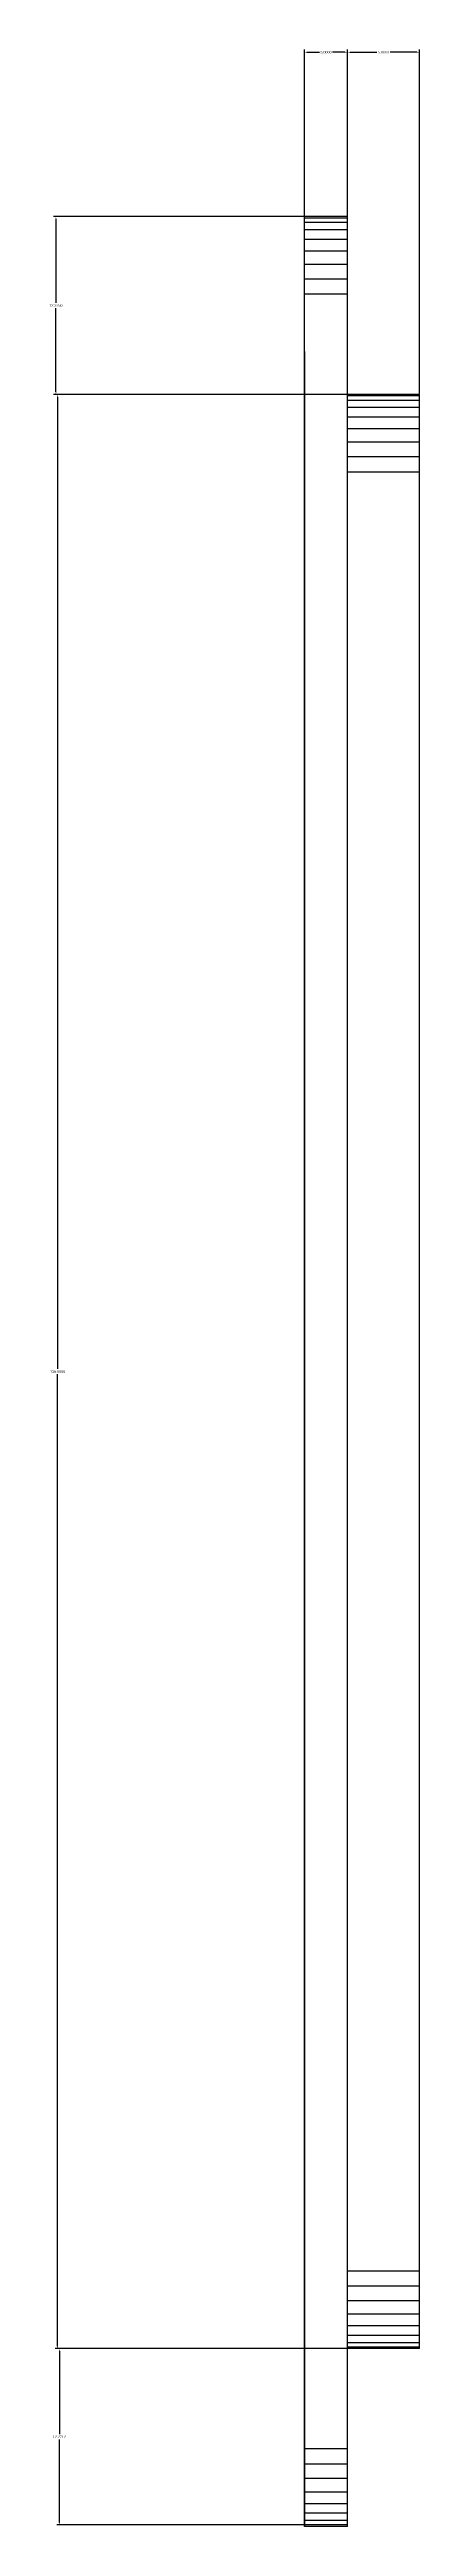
# Model space of a CAD drawing. Extents: x -26 to 0, y -12 to 160.
import ezdxf

# ---------------------------------------------------------------- set-up
doc = ezdxf.new("R2010")
doc.units = 0
doc.header["$MEASUREMENT"] = 0
doc.layers.get('0').update_dxf_attribs({"linetype": 'CONTINUOUS'})
doc.layers.get('Defpoints').update_dxf_attribs({"linetype": 'CONTINUOUS'})
doc.styles.get("Standard").update_dxf_attribs({"font": 'arial.ttf'})
doc.dimstyles.get("Standard").update_dxf_attribs({"dimtxt": 0.18, "dimasz": 0.18, "dimexe": 0.18, "dimexo": 0.0625, "dimgap": 0.09, "dimtad": 0, "dimtih": 1, "dimtoh": 1, "dimdec": 4, "dimzin": 0, "dimdsep": 46, "dimtxsty": 'STANDARD', "dimcen": 0.09, "dimadec": 0, "dimazin": 0, "dimtfac": 1, "dimtdec": 4, "dimtofl": 0, "dimtmove": 0, "dimatfit": 3, "dimfxl": 1, "dimtolj": 1, "dimtzin": 0, "dimarcsym": 0})

# ---------------------------------------------------------------- blocks, each defined once
blk = doc.blocks.new('DIFFERENCE001')
at = {"color": 0}
for p, q in [((-5, 148.38), (-8, 148.38)), ((-8, 148.27), (-8, 148.38)), ((-5, 148.27), (-8, 148.27)), ((-8, 147.96), (-8, 148.27)), ((-5, 148.27), (-5, 148.38)), ((-5, 147.96), (-5, 148.27)), ((-5, 147.96), (-8, 147.96)), ((-8, 147.46), (-8, 147.96)), ((-8, 146.79), (-8, 147.46)), ((-5, 147.46), (-8, 147.46)), ((-8, 145.98), (-8, 146.79)), ((-5, 146.79), (-8, 146.79)), ((-5, 147.46), (-5, 147.96)), ((-5, 146.79), (-5, 147.46)), ((-5, 145.98), (-5, 146.79)), ((-8, 145.04), (-8, 145.98)), ((-5, 145.98), (-8, 145.98)), ((-8, 144.03), (-8, 145.04)), ((-5, 145.04), (-8, 145.04)), ((-5, 145.04), (-5, 145.98)), ((-5, 144.03), (-5, 145.04)), ((-8, 142.97), (-8, 144.03)), ((-5, 144.03), (-8, 144.03)), ((-5, 142.97), (-5, 144.03)), ((-5, 142.97), (-8, 142.97)), ((-8, -6.97), (-8, 142.97)), ((-5, -6.97), (-5, 142.97)), ((-8, 139), (-8, 139)), ((-8, 139), (-8, 136)), ((-8, 136), (-8, 130.6)), ((-2, 136), (-5, 136)), ((0, 136), (-5, 136)), ((0, 135.9), (-5, 135.9)), ((0, 135.59), (-5, 135.59)), ((0, 135.09), (-5, 135.09)), ((0, 136), (-1, 136)), ((0, 135.9), (0, 136)), ((0, 135.59), (0, 135.9)), ((0, 135.09), (0, 135.59)), ((0, 134.42), (0, 135.09)), ((0, 134.42), (-5, 134.42)), ((0, 133.6), (-5, 133.6)), ((0, 133.6), (0, 134.42)), ((0, 132.67), (0, 133.6)), ((0, 132.67), (-5, 132.67)), ((0, 131.65), (-5, 131.65)), ((0, 131.65), (0, 132.67)), ((0, 130.6), (0, 131.65)), ((-8, 130.6), (-8, 5.4)), ((0, 130.6), (-5, 130.6)), ((0, 5.4), (0, 130.6)), ((-8, 128.96), (-8, 129)), ((-8, 128.99), (-8, 129)), ((-8, 129), (-8, 129)), ((-8, 129), (-8, 129)), ((-8, 128.96), (-8, 128.99)), ((-8, 128.83), (-8, 128.96)), ((-8, 128.96), (-8, 128.96)), ((-8, 128.83), (-8, 128.96)), ((-8, 128.96), (-8, 128.96)), ((-8, 128.62), (-8, 128.83)), ((-8, 128.83), (-8, 128.83)), ((-8, 128.62), (-8, 128.83)), ((-8, 128.83), (-8, 128.83)), ((-8, 128.34), (-8, 128.62)), ((-8, 128.62), (-8, 128.62)), ((-8, 128.34), (-8, 128.62)), ((-8, 128.62), (-8, 128.62)), ((-8, 128), (-8, 128.34)), ((-8, 128.34), (-8, 128.34)), ((-8, 128), (-8, 128.34)), ((-8, 128.34), (-8, 128.34)), ((-8, 127.62), (-8, 128)), ((-8, 128), (-8, 128)), ((-8, 127.62), (-8, 128)), ((-8, 128), (-8, 128)), ((-8, 127.21), (-8, 127.62)), ((-8, 127.62), (-8, 127.62)), ((-8, 127.21), (-8, 127.62)), ((-8, 127.62), (-8, 127.62)), ((-8, 126.79), (-8, 127.21)), ((-8, 127.21), (-8, 127.21)), ((-8, 126.79), (-8, 127.21)), ((-8, 127.21), (-8, 127.21)), ((-8, 126.38), (-8, 126.79)), ((-8, 126.79), (-8, 126.79)), ((-8, 126.38), (-8, 126.79)), ((-8, 126.79), (-8, 126.79)), ((-8, 126), (-8, 126.38)), ((-8, 126.38), (-8, 126.38)), ((-8, 126.36), (-8, 126.38)), ((-8, 126.38), (-8, 126.38)), ((-8, 126), (-8, 126.36)), ((-8, 125.66), (-8, 126)), ((-8, 125.66), (-8, 126)), ((-8, 126), (-8, 126)), ((-8, 126), (-8, 126)), ((-8, 125.38), (-8, 125.66)), ((-8, 125.38), (-8, 125.66)), ((-8, 125.66), (-8, 125.66)), ((-8, 125.66), (-8, 125.66)), ((-8, 125.17), (-8, 125.38)), ((-8, 125.17), (-8, 125.38)), ((-8, 125.38), (-8, 125.38)), ((-8, 125.38), (-8, 125.38)), ((-8, 125.04), (-8, 125.17)), ((-8, 125.04), (-8, 125.17)), ((-8, 125.17), (-8, 125.17)), ((-8, 125.17), (-8, 125.17)), ((-8, 125), (-8, 125.04)), ((-8, 125), (-8, 125.04)), ((-8, 125.04), (-8, 125.04)), ((-8, 125.04), (-8, 125.04)), ((-8, 125), (-8, 125)), ((-8, 125), (-8, 125)), ((-8, 120.96), (-8, 121)), ((-8, 120.96), (-8, 121)), ((-8, 121), (-8, 121)), ((-8, 121), (-8, 121)), ((-8, 120.83), (-8, 120.96)), ((-8, 120.83), (-8, 120.96)), ((-8, 120.96), (-8, 120.96)), ((-8, 120.96), (-8, 120.96)), ((-8, 120.62), (-8, 120.83)), ((-8, 120.62), (-8, 120.83)), ((-8, 120.83), (-8, 120.83)), ((-8, 120.83), (-8, 120.83)), ((-8, 120.34), (-8, 120.62)), ((-8, 120.34), (-8, 120.62)), ((-8, 120.62), (-8, 120.62)), ((-8, 120.62), (-8, 120.62)), ((-8, 120), (-8, 120.34)), ((-8, 120), (-8, 120.34)), ((-8, 120.34), (-8, 120.34)), ((-8, 120.34), (-8, 120.34)), ((-8, 119.62), (-8, 120)), ((-8, 119.62), (-8, 120)), ((-8, 120), (-8, 120)), ((-8, 120), (-8, 120)), ((-8, 119.21), (-8, 119.62)), ((-8, 119.21), (-8, 119.62)), ((-8, 119.62), (-8, 119.62)), ((-8, 119.62), (-8, 119.62)), ((-8, 118.79), (-8, 119.21)), ((-8, 118.79), (-8, 119.21)), ((-8, 119.21), (-8, 119.21)), ((-8, 119.21), (-8, 119.21)), ((-8, 118.38), (-8, 118.79)), ((-8, 118.38), (-8, 118.79)), ((-8, 118.79), (-8, 118.79)), ((-8, 118.79), (-8, 118.79)), ((-8, 118), (-8, 118.38)), ((-8, 118), (-8, 118.38)), ((-8, 118.38), (-8, 118.38)), ((-8, 118.38), (-8, 118.38)), ((-8, 117.66), (-8, 118)), ((-8, 117.66), (-8, 118)), ((-8, 118), (-8, 118)), ((-8, 118), (-8, 118)), ((-8, 117.38), (-8, 117.66)), ((-8, 117.38), (-8, 117.66)), ((-8, 117.66), (-8, 117.66)), ((-8, 117.66), (-8, 117.66)), ((-8, 117.17), (-8, 117.38)), ((-8, 117.17), (-8, 117.38)), ((-8, 117.38), (-8, 117.38)), ((-8, 117.38), (-8, 117.38)), ((-8, 117.04), (-8, 117.17)), ((-8, 117.04), (-8, 117.17)), ((-8, 117.17), (-8, 117.17)), ((-8, 117.17), (-8, 117.17)), ((-8, 117), (-8, 117.04)), ((-8, 117), (-8, 117.04)), ((-8, 117.04), (-8, 117.04)), ((-8, 117.04), (-8, 117.04)), ((-8, 117), (-8, 117)), ((-8, 117), (-8, 117)), ((-8, 112.96), (-8, 113)), ((-8, 112.96), (-8, 113)), ((-8, 113), (-8, 113)), ((-8, 113), (-8, 113)), ((-8, 112.83), (-8, 112.96)), ((-8, 112.83), (-8, 112.96)), ((-8, 112.96), (-8, 112.96)), ((-8, 112.96), (-8, 112.96)), ((-8, 112.62), (-8, 112.83)), ((-8, 112.62), (-8, 112.83)), ((-8, 112.83), (-8, 112.83)), ((-8, 112.83), (-8, 112.83)), ((-8, 112.34), (-8, 112.62)), ((-8, 112.34), (-8, 112.62)), ((-8, 112.62), (-8, 112.62)), ((-8, 112.62), (-8, 112.62)), ((-8, 112), (-8, 112.34)), ((-8, 112), (-8, 112.34)), ((-8, 112.34), (-8, 112.34)), ((-8, 112.34), (-8, 112.34)), ((-8, 111.62), (-8, 112)), ((-8, 111.62), (-8, 112)), ((-8, 112), (-8, 112)), ((-8, 112), (-8, 112)), ((-8, 111.21), (-8, 111.62)), ((-8, 111.21), (-8, 111.62)), ((-8, 111.62), (-8, 111.62)), ((-8, 111.62), (-8, 111.62)), ((-8, 110.79), (-8, 111.21)), ((-8, 110.79), (-8, 111.21)), ((-8, 111.21), (-8, 111.21)), ((-8, 111.21), (-8, 111.21)), ((-8, 110.38), (-8, 110.79)), ((-8, 110.38), (-8, 110.79)), ((-8, 110.79), (-8, 110.79)), ((-8, 110.79), (-8, 110.79)), ((-8, 110), (-8, 110.38)), ((-8, 110), (-8, 110.38)), ((-8, 110.38), (-8, 110.38)), ((-8, 110.38), (-8, 110.38)), ((-8, 109.66), (-8, 110)), ((-8, 109.66), (-8, 110)), ((-8, 110), (-8, 110)), ((-8, 110), (-8, 110)), ((-8, 109.38), (-8, 109.66)), ((-8, 109.38), (-8, 109.66)), ((-8, 109.66), (-8, 109.66)), ((-8, 109.66), (-8, 109.66)), ((-8, 109.17), (-8, 109.38)), ((-8, 109.17), (-8, 109.38)), ((-8, 109.38), (-8, 109.38)), ((-8, 109.38), (-8, 109.38)), ((-8, 109.04), (-8, 109.17)), ((-8, 109.04), (-8, 109.17)), ((-8, 109.17), (-8, 109.17)), ((-8, 109.17), (-8, 109.17)), ((-8, 109), (-8, 109.04)), ((-8, 109), (-8, 109.04)), ((-8, 109.04), (-8, 109.04)), ((-8, 109.04), (-8, 109.04)), ((-8, 109), (-8, 109)), ((-8, 109), (-8, 109)), ((-8, 104.96), (-8, 105)), ((-8, 104.96), (-8, 105)), ((-8, 105), (-8, 105)), ((-8, 105), (-8, 105)), ((-8, 104.83), (-8, 104.96)), ((-8, 104.83), (-8, 104.96)), ((-8, 104.96), (-8, 104.96)), ((-8, 104.96), (-8, 104.96)), ((-8, 104.62), (-8, 104.83)), ((-8, 104.62), (-8, 104.83)), ((-8, 104.83), (-8, 104.83)), ((-8, 104.83), (-8, 104.83)), ((-8, 104.34), (-8, 104.62)), ((-8, 104.34), (-8, 104.62)), ((-8, 104.62), (-8, 104.62)), ((-8, 104.62), (-8, 104.62)), ((-8, 104), (-8, 104.34)), ((-8, 104), (-8, 104.34)), ((-8, 104.34), (-8, 104.34)), ((-8, 104.34), (-8, 104.34)), ((-8, 103.62), (-8, 104)), ((-8, 103.62), (-8, 104)), ((-8, 104), (-8, 104)), ((-8, 104), (-8, 104)), ((-8, 103.21), (-8, 103.62)), ((-8, 103.21), (-8, 103.62)), ((-8, 103.62), (-8, 103.62)), ((-8, 103.62), (-8, 103.62)), ((-8, 102.79), (-8, 103.21)), ((-8, 102.79), (-8, 103.21)), ((-8, 103.21), (-8, 103.21)), ((-8, 103.21), (-8, 103.21)), ((-8, 102.38), (-8, 102.79)), ((-8, 102.38), (-8, 102.79)), ((-8, 102.79), (-8, 102.79)), ((-8, 102.79), (-8, 102.79)), ((-8, 102), (-8, 102.38)), ((-8, 102), (-8, 102.38)), ((-8, 102.38), (-8, 102.38)), ((-8, 102.38), (-8, 102.38)), ((-8, 101.66), (-8, 102)), ((-8, 101.66), (-8, 102)), ((-8, 102), (-8, 102)), ((-8, 102), (-8, 102)), ((-8, 101.38), (-8, 101.66)), ((-8, 101.38), (-8, 101.66)), ((-8, 101.66), (-8, 101.66)), ((-8, 101.66), (-8, 101.66)), ((-8, 101.17), (-8, 101.38)), ((-8, 101.17), (-8, 101.38)), ((-8, 101.38), (-8, 101.38)), ((-8, 101.38), (-8, 101.38)), ((-8, 101.04), (-8, 101.17)), ((-8, 101.04), (-8, 101.17)), ((-8, 101.17), (-8, 101.17)), ((-8, 101.17), (-8, 101.17)), ((-8, 101), (-8, 101.04)), ((-8, 101), (-8, 101.04)), ((-8, 101.04), (-8, 101.04)), ((-8, 101.04), (-8, 101.04)), ((-8, 101), (-8, 101)), ((-8, 101), (-8, 101)), ((-8, 96.96), (-8, 97)), ((-8, 96.96), (-8, 97)), ((-8, 97), (-8, 97)), ((-8, 97), (-8, 97)), ((-8, 96.83), (-8, 96.96)), ((-8, 96.83), (-8, 96.96)), ((-8, 96.96), (-8, 96.96)), ((-8, 96.96), (-8, 96.96)), ((-8, 96.62), (-8, 96.83)), ((-8, 96.62), (-8, 96.83)), ((-8, 96.83), (-8, 96.83)), ((-8, 96.83), (-8, 96.83)), ((-8, 96.34), (-8, 96.62)), ((-8, 96.34), (-8, 96.62)), ((-8, 96.62), (-8, 96.62)), ((-8, 96.62), (-8, 96.62)), ((-8, 96), (-8, 96.34)), ((-8, 96), (-8, 96.34)), ((-8, 96.34), (-8, 96.34)), ((-8, 96.34), (-8, 96.34)), ((-8, 95.62), (-8, 96)), ((-8, 95.62), (-8, 96)), ((-8, 96), (-8, 96)), ((-8, 96), (-8, 96)), ((-8, 95.21), (-8, 95.62)), ((-8, 95.21), (-8, 95.62)), ((-8, 95.62), (-8, 95.62)), ((-8, 95.62), (-8, 95.62)), ((-8, 94.79), (-8, 95.21)), ((-8, 94.79), (-8, 95.21)), ((-8, 95.21), (-8, 95.21)), ((-8, 95.21), (-8, 95.21)), ((-8, 94.38), (-8, 94.79)), ((-8, 94.38), (-8, 94.79)), ((-8, 94.79), (-8, 94.79)), ((-8, 94.79), (-8, 94.79)), ((-8, 94), (-8, 94.38)), ((-8, 94), (-8, 94.38)), ((-8, 94.38), (-8, 94.38)), ((-8, 94.38), (-8, 94.38)), ((-8, 93.66), (-8, 94)), ((-8, 93.66), (-8, 94)), ((-8, 94), (-8, 94)), ((-8, 94), (-8, 94)), ((-8, 93.38), (-8, 93.66)), ((-8, 93.38), (-8, 93.66)), ((-8, 93.66), (-8, 93.66)), ((-8, 93.66), (-8, 93.66)), ((-8, 93.17), (-8, 93.38)), ((-8, 93.17), (-8, 93.38)), ((-8, 93.38), (-8, 93.38)), ((-8, 93.38), (-8, 93.38)), ((-8, 93.04), (-8, 93.17)), ((-8, 93.04), (-8, 93.17)), ((-8, 93.17), (-8, 93.17)), ((-8, 93.17), (-8, 93.17)), ((-8, 93), (-8, 93.04)), ((-8, 93), (-8, 93.04)), ((-8, 93.04), (-8, 93.04)), ((-8, 93.04), (-8, 93.04)), ((-8, 93), (-8, 93)), ((-8, 93), (-8, 93)), ((-8, 88.96), (-8, 89)), ((-8, 88.96), (-8, 89)), ((-8, 89), (-8, 89)), ((-8, 89), (-8, 89)), ((-8, 88.83), (-8, 88.96)), ((-8, 88.83), (-8, 88.96)), ((-8, 88.96), (-8, 88.96)), ((-8, 88.96), (-8, 88.96)), ((-8, 88.62), (-8, 88.83)), ((-8, 88.62), (-8, 88.83)), ((-8, 88.83), (-8, 88.83)), ((-8, 88.83), (-8, 88.83)), ((-8, 88.34), (-8, 88.62)), ((-8, 88.34), (-8, 88.62)), ((-8, 88.62), (-8, 88.62)), ((-8, 88.62), (-8, 88.62)), ((-8, 88), (-8, 88.34)), ((-8, 88), (-8, 88.34)), ((-8, 88.34), (-8, 88.34)), ((-8, 88.34), (-8, 88.34)), ((-8, 87.62), (-8, 88)), ((-8, 87.62), (-8, 88)), ((-8, 88), (-8, 88)), ((-8, 88), (-8, 88)), ((-8, 87.21), (-8, 87.62)), ((-8, 87.21), (-8, 87.62)), ((-8, 87.62), (-8, 87.62)), ((-8, 87.62), (-8, 87.62)), ((-8, 86.79), (-8, 87.21)), ((-8, 86.79), (-8, 87.21)), ((-8, 87.21), (-8, 87.21)), ((-8, 87.21), (-8, 87.21)), ((-8, 86.38), (-8, 86.79)), ((-8, 86.38), (-8, 86.79)), ((-8, 86.79), (-8, 86.79)), ((-8, 86.79), (-8, 86.79)), ((-8, 86), (-8, 86.38)), ((-8, 86), (-8, 86.38)), ((-8, 86.38), (-8, 86.38)), ((-8, 86.38), (-8, 86.38)), ((-8, 85.66), (-8, 86)), ((-8, 85.66), (-8, 86)), ((-8, 86), (-8, 86)), ((-8, 86), (-8, 86)), ((-8, 85.38), (-8, 85.66)), ((-8, 85.38), (-8, 85.66)), ((-8, 85.66), (-8, 85.66)), ((-8, 85.66), (-8, 85.66)), ((-8, 85.17), (-8, 85.38)), ((-8, 85.17), (-8, 85.38)), ((-8, 85.38), (-8, 85.38)), ((-8, 85.38), (-8, 85.38)), ((-8, 85.04), (-8, 85.17)), ((-8, 85.04), (-8, 85.17)), ((-8, 85.17), (-8, 85.17)), ((-8, 85.17), (-8, 85.17)), ((-8, 85), (-8, 85.04)), ((-8, 85), (-8, 85.04)), ((-8, 85.04), (-8, 85.04)), ((-8, 85.04), (-8, 85.04)), ((-8, 85), (-8, 85)), ((-8, 85), (-8, 85)), ((-8, 80.96), (-8, 81)), ((-8, 80.96), (-8, 81)), ((-8, 81), (-8, 81)), ((-8, 81), (-8, 81)), ((-8, 80.83), (-8, 80.96)), ((-8, 80.83), (-8, 80.96)), ((-8, 80.96), (-8, 80.96)), ((-8, 80.96), (-8, 80.96)), ((-8, 80.62), (-8, 80.83)), ((-8, 80.62), (-8, 80.83)), ((-8, 80.83), (-8, 80.83)), ((-8, 80.83), (-8, 80.83)), ((-8, 80.34), (-8, 80.62)), ((-8, 80.34), (-8, 80.62)), ((-8, 80.62), (-8, 80.62)), ((-8, 80.62), (-8, 80.62)), ((-8, 80), (-8, 80.34)), ((-8, 80), (-8, 80.34)), ((-8, 80.34), (-8, 80.34)), ((-8, 80.34), (-8, 80.34)), ((-8, 79.62), (-8, 80)), ((-8, 79.62), (-8, 80)), ((-8, 80), (-8, 80)), ((-8, 80), (-8, 80)), ((-8, 79.21), (-8, 79.62)), ((-8, 79.21), (-8, 79.62)), ((-8, 79.62), (-8, 79.62)), ((-8, 79.62), (-8, 79.62)), ((-8, 78.79), (-8, 79.21)), ((-8, 78.79), (-8, 79.21)), ((-8, 79.21), (-8, 79.21)), ((-8, 79.21), (-8, 79.21)), ((-8, 78.38), (-8, 78.79)), ((-8, 78.38), (-8, 78.79)), ((-8, 78.79), (-8, 78.79)), ((-8, 78.79), (-8, 78.79)), ((-8, 78), (-8, 78.38)), ((-8, 78), (-8, 78.38)), ((-8, 78.38), (-8, 78.38)), ((-8, 78.38), (-8, 78.38)), ((-8, 77.66), (-8, 78)), ((-8, 77.66), (-8, 78)), ((-8, 78), (-8, 78)), ((-8, 78), (-8, 78)), ((-8, 77.38), (-8, 77.66)), ((-8, 77.38), (-8, 77.66)), ((-8, 77.66), (-8, 77.66)), ((-8, 77.66), (-8, 77.66)), ((-8, 77.17), (-8, 77.38)), ((-8, 77.17), (-8, 77.38)), ((-8, 77.38), (-8, 77.38)), ((-8, 77.38), (-8, 77.38)), ((-8, 77.04), (-8, 77.17)), ((-8, 77.04), (-8, 77.17)), ((-8, 77.17), (-8, 77.17)), ((-8, 77.17), (-8, 77.17)), ((-8, 77), (-8, 77.04)), ((-8, 77), (-8, 77.04)), ((-8, 77.04), (-8, 77.04)), ((-8, 77.04), (-8, 77.04)), ((-8, 77), (-8, 77)), ((-8, 77), (-8, 77)), ((-8, 72.96), (-8, 73)), ((-8, 72.96), (-8, 73)), ((-8, 73), (-8, 73)), ((-8, 73), (-8, 73)), ((-8, 72.83), (-8, 72.96)), ((-8, 72.83), (-8, 72.96)), ((-8, 72.96), (-8, 72.96)), ((-8, 72.96), (-8, 72.96)), ((-8, 72.62), (-8, 72.83)), ((-8, 72.62), (-8, 72.83)), ((-8, 72.83), (-8, 72.83)), ((-8, 72.83), (-8, 72.83)), ((-8, 72.34), (-8, 72.62)), ((-8, 72.34), (-8, 72.62)), ((-8, 72.62), (-8, 72.62)), ((-8, 72.62), (-8, 72.62)), ((-8, 72), (-8, 72.34)), ((-8, 72), (-8, 72.34)), ((-8, 72.34), (-8, 72.34)), ((-8, 72.34), (-8, 72.34)), ((-8, 71.62), (-8, 72)), ((-8, 71.62), (-8, 72)), ((-8, 72), (-8, 72)), ((-8, 72), (-8, 72)), ((-8, 71.21), (-8, 71.62)), ((-8, 71.21), (-8, 71.62)), ((-8, 71.62), (-8, 71.62)), ((-8, 71.62), (-8, 71.62)), ((-8, 70.79), (-8, 71.21)), ((-8, 70.79), (-8, 71.21)), ((-8, 71.21), (-8, 71.21)), ((-8, 71.21), (-8, 71.21)), ((-8, 70.38), (-8, 70.79)), ((-8, 70.38), (-8, 70.79)), ((-8, 70.79), (-8, 70.79)), ((-8, 70.79), (-8, 70.79)), ((-8, 70), (-8, 70.38)), ((-8, 70), (-8, 70.38)), ((-8, 70.38), (-8, 70.38)), ((-8, 70.38), (-8, 70.38)), ((-8, 69.66), (-8, 70)), ((-8, 69.66), (-8, 70)), ((-8, 70), (-8, 70)), ((-8, 70), (-8, 70)), ((-8, 69.38), (-8, 69.66)), ((-8, 69.38), (-8, 69.66)), ((-8, 69.66), (-8, 69.66)), ((-8, 69.66), (-8, 69.66)), ((-8, 69.17), (-8, 69.38)), ((-8, 69.17), (-8, 69.38)), ((-8, 69.38), (-8, 69.38)), ((-8, 69.38), (-8, 69.38)), ((-8, 69.04), (-8, 69.17)), ((-8, 69.04), (-8, 69.17)), ((-8, 69.17), (-8, 69.17)), ((-8, 69.17), (-8, 69.17)), ((-8, 69), (-8, 69.04)), ((-8, 69), (-8, 69.04)), ((-8, 69.04), (-8, 69.04)), ((-8, 69.04), (-8, 69.04)), ((-8, 69), (-8, 69)), ((-8, 69), (-8, 69)), ((-8, 64.96), (-8, 65)), ((-8, 64.96), (-8, 65)), ((-8, 65), (-8, 65)), ((-8, 65), (-8, 65)), ((-8, 64.83), (-8, 64.96)), ((-8, 64.83), (-8, 64.96)), ((-8, 64.96), (-8, 64.96)), ((-8, 64.96), (-8, 64.96)), ((-8, 64.62), (-8, 64.83)), ((-8, 64.62), (-8, 64.83)), ((-8, 64.83), (-8, 64.83)), ((-8, 64.83), (-8, 64.83)), ((-8, 64.34), (-8, 64.62)), ((-8, 64.34), (-8, 64.62)), ((-8, 64.62), (-8, 64.62)), ((-8, 64.62), (-8, 64.62)), ((-8, 64), (-8, 64.34)), ((-8, 64), (-8, 64.34)), ((-8, 64.34), (-8, 64.34)), ((-8, 64.34), (-8, 64.34)), ((-8, 63.62), (-8, 64)), ((-8, 63.62), (-8, 64)), ((-8, 64), (-8, 64)), ((-8, 64), (-8, 64)), ((-8, 63.21), (-8, 63.62)), ((-8, 63.21), (-8, 63.62)), ((-8, 63.62), (-8, 63.62)), ((-8, 63.62), (-8, 63.62)), ((-8, 62.79), (-8, 63.21)), ((-8, 62.79), (-8, 63.21)), ((-8, 63.21), (-8, 63.21)), ((-8, 63.21), (-8, 63.21)), ((-8, 62.38), (-8, 62.79)), ((-8, 62.38), (-8, 62.79)), ((-8, 62.79), (-8, 62.79)), ((-8, 62.79), (-8, 62.79)), ((-8, 62), (-8, 62.38)), ((-8, 62), (-8, 62.38)), ((-8, 62.38), (-8, 62.38)), ((-8, 62.38), (-8, 62.38)), ((-8, 61.66), (-8, 62)), ((-8, 61.66), (-8, 62)), ((-8, 62), (-8, 62)), ((-8, 62), (-8, 62)), ((-8, 61.38), (-8, 61.66)), ((-8, 61.38), (-8, 61.66)), ((-8, 61.66), (-8, 61.66)), ((-8, 61.66), (-8, 61.66)), ((-8, 61.17), (-8, 61.38)), ((-8, 61.17), (-8, 61.38)), ((-8, 61.38), (-8, 61.38)), ((-8, 61.38), (-8, 61.38)), ((-8, 61.04), (-8, 61.17)), ((-8, 61.04), (-8, 61.17)), ((-8, 61.17), (-8, 61.17)), ((-8, 61.17), (-8, 61.17)), ((-8, 61), (-8, 61.04)), ((-8, 61), (-8, 61.04)), ((-8, 61.04), (-8, 61.04)), ((-8, 61.04), (-8, 61.04)), ((-8, 61), (-8, 61)), ((-8, 61), (-8, 61)), ((-8, 56.96), (-8, 57)), ((-8, 56.96), (-8, 57)), ((-8, 57), (-8, 57)), ((-8, 57), (-8, 57)), ((-8, 56.83), (-8, 56.96)), ((-8, 56.83), (-8, 56.96)), ((-8, 56.96), (-8, 56.96)), ((-8, 56.96), (-8, 56.96)), ((-8, 56.62), (-8, 56.83)), ((-8, 56.62), (-8, 56.83)), ((-8, 56.83), (-8, 56.83)), ((-8, 56.83), (-8, 56.83)), ((-8, 56.34), (-8, 56.62)), ((-8, 56.34), (-8, 56.62)), ((-8, 56.62), (-8, 56.62)), ((-8, 56.62), (-8, 56.62)), ((-8, 56), (-8, 56.34)), ((-8, 56), (-8, 56.34)), ((-8, 56.34), (-8, 56.34)), ((-8, 56.34), (-8, 56.34)), ((-8, 55.62), (-8, 56)), ((-8, 55.62), (-8, 56)), ((-8, 56), (-8, 56)), ((-8, 56), (-8, 56)), ((-8, 55.21), (-8, 55.62)), ((-8, 55.21), (-8, 55.62)), ((-8, 55.62), (-8, 55.62)), ((-8, 55.62), (-8, 55.62)), ((-8, 54.79), (-8, 55.21)), ((-8, 54.79), (-8, 55.21)), ((-8, 55.21), (-8, 55.21)), ((-8, 55.21), (-8, 55.21)), ((-8, 54.38), (-8, 54.79)), ((-8, 54.38), (-8, 54.79)), ((-8, 54.79), (-8, 54.79)), ((-8, 54.79), (-8, 54.79)), ((-8, 54), (-8, 54.38)), ((-8, 54), (-8, 54.38)), ((-8, 54.38), (-8, 54.38)), ((-8, 54.38), (-8, 54.38)), ((-8, 53.66), (-8, 54)), ((-8, 53.66), (-8, 54)), ((-8, 54), (-8, 54)), ((-8, 54), (-8, 54)), ((-8, 53.38), (-8, 53.66)), ((-8, 53.38), (-8, 53.66)), ((-8, 53.66), (-8, 53.66)), ((-8, 53.66), (-8, 53.66)), ((-8, 53.17), (-8, 53.38)), ((-8, 53.17), (-8, 53.38)), ((-8, 53.38), (-8, 53.38)), ((-8, 53.38), (-8, 53.38)), ((-8, 53.04), (-8, 53.17)), ((-8, 53.04), (-8, 53.17)), ((-8, 53.17), (-8, 53.17)), ((-8, 53.17), (-8, 53.17)), ((-8, 53), (-8, 53.04)), ((-8, 53), (-8, 53.04)), ((-8, 53.04), (-8, 53.04)), ((-8, 53.04), (-8, 53.04)), ((-8, 53), (-8, 53)), ((-8, 53), (-8, 53)), ((-8, 48.96), (-8, 49)), ((-8, 48.96), (-8, 49)), ((-8, 49), (-8, 49)), ((-8, 49), (-8, 49)), ((-8, 48.83), (-8, 48.96)), ((-8, 48.83), (-8, 48.96)), ((-8, 48.96), (-8, 48.96)), ((-8, 48.96), (-8, 48.96)), ((-8, 48.62), (-8, 48.83)), ((-8, 48.62), (-8, 48.83)), ((-8, 48.83), (-8, 48.83)), ((-8, 48.83), (-8, 48.83)), ((-8, 48.34), (-8, 48.62)), ((-8, 48.34), (-8, 48.62)), ((-8, 48.62), (-8, 48.62)), ((-8, 48.62), (-8, 48.62)), ((-8, 48), (-8, 48.34)), ((-8, 48), (-8, 48.34)), ((-8, 48.34), (-8, 48.34)), ((-8, 48.34), (-8, 48.34)), ((-8, 47.62), (-8, 48)), ((-8, 47.62), (-8, 48)), ((-8, 48), (-8, 48)), ((-8, 48), (-8, 48)), ((-8, 47.21), (-8, 47.62)), ((-8, 47.21), (-8, 47.62)), ((-8, 47.62), (-8, 47.62)), ((-8, 47.62), (-8, 47.62)), ((-8, 46.79), (-8, 47.21)), ((-8, 46.79), (-8, 47.21)), ((-8, 47.21), (-8, 47.21)), ((-8, 47.21), (-8, 47.21)), ((-8, 46.38), (-8, 46.79)), ((-8, 46.38), (-8, 46.79)), ((-8, 46.79), (-8, 46.79)), ((-8, 46.79), (-8, 46.79)), ((-8, 46), (-8, 46.38)), ((-8, 46), (-8, 46.38)), ((-8, 46.38), (-8, 46.38)), ((-8, 46.38), (-8, 46.38)), ((-8, 45.66), (-8, 46)), ((-8, 45.66), (-8, 46)), ((-8, 46), (-8, 46)), ((-8, 46), (-8, 46)), ((-8, 45.38), (-8, 45.66)), ((-8, 45.38), (-8, 45.66)), ((-8, 45.66), (-8, 45.66)), ((-8, 45.66), (-8, 45.66)), ((-8, 45.17), (-8, 45.38)), ((-8, 45.17), (-8, 45.38)), ((-8, 45.38), (-8, 45.38)), ((-8, 45.38), (-8, 45.38)), ((-8, 45.04), (-8, 45.17)), ((-8, 45.04), (-8, 45.17)), ((-8, 45.17), (-8, 45.17)), ((-8, 45.17), (-8, 45.17)), ((-8, 45), (-8, 45.04)), ((-8, 45), (-8, 45.04)), ((-8, 45.04), (-8, 45.04)), ((-8, 45.04), (-8, 45.04)), ((-8, 45), (-8, 45)), ((-8, 45), (-8, 45)), ((-8, 40.96), (-8, 41)), ((-8, 40.96), (-8, 41)), ((-8, 41), (-8, 41)), ((-8, 41), (-8, 41)), ((-8, 40.83), (-8, 40.96)), ((-8, 40.83), (-8, 40.96)), ((-8, 40.96), (-8, 40.96)), ((-8, 40.96), (-8, 40.96)), ((-8, 40.62), (-8, 40.83)), ((-8, 40.62), (-8, 40.83)), ((-8, 40.83), (-8, 40.83)), ((-8, 40.83), (-8, 40.83)), ((-8, 40.34), (-8, 40.62)), ((-8, 40.34), (-8, 40.62)), ((-8, 40.62), (-8, 40.62)), ((-8, 40.62), (-8, 40.62)), ((-8, 40), (-8, 40.34)), ((-8, 40), (-8, 40.34)), ((-8, 40.34), (-8, 40.34)), ((-8, 40.34), (-8, 40.34)), ((-8, 39.62), (-8, 40)), ((-8, 39.62), (-8, 40)), ((-8, 40), (-8, 40)), ((-8, 40), (-8, 40)), ((-8, 39.21), (-8, 39.62)), ((-8, 39.21), (-8, 39.62)), ((-8, 39.62), (-8, 39.62)), ((-8, 39.62), (-8, 39.62)), ((-8, 38.79), (-8, 39.21)), ((-8, 38.79), (-8, 39.21)), ((-8, 39.21), (-8, 39.21)), ((-8, 39.21), (-8, 39.21)), ((-8, 38.38), (-8, 38.79)), ((-8, 38.38), (-8, 38.79)), ((-8, 38.79), (-8, 38.79)), ((-8, 38.79), (-8, 38.79)), ((-8, 38), (-8, 38.38)), ((-8, 38), (-8, 38.38)), ((-8, 38.38), (-8, 38.38)), ((-8, 38.38), (-8, 38.38)), ((-8, 37.66), (-8, 38)), ((-8, 37.66), (-8, 38)), ((-8, 38), (-8, 38)), ((-8, 38), (-8, 38)), ((-8, 37.38), (-8, 37.66)), ((-8, 37.38), (-8, 37.66)), ((-8, 37.66), (-8, 37.66)), ((-8, 37.66), (-8, 37.66)), ((-8, 37.17), (-8, 37.38)), ((-8, 37.17), (-8, 37.38)), ((-8, 37.38), (-8, 37.38)), ((-8, 37.38), (-8, 37.38)), ((-8, 37.04), (-8, 37.17)), ((-8, 37.04), (-8, 37.17)), ((-8, 37.17), (-8, 37.17)), ((-8, 37.17), (-8, 37.17)), ((-8, 37), (-8, 37.04)), ((-8, 37), (-8, 37.04)), ((-8, 37.04), (-8, 37.04)), ((-8, 37.04), (-8, 37.04)), ((-8, 37), (-8, 37)), ((-8, 37), (-8, 37)), ((-8, 32.96), (-8, 33)), ((-8, 32.96), (-8, 33)), ((-8, 33), (-8, 33)), ((-8, 33), (-8, 33)), ((-8, 32.83), (-8, 32.96)), ((-8, 32.83), (-8, 32.96)), ((-8, 32.96), (-8, 32.96)), ((-8, 32.96), (-8, 32.96)), ((-8, 32.62), (-8, 32.83)), ((-8, 32.62), (-8, 32.83)), ((-8, 32.83), (-8, 32.83)), ((-8, 32.83), (-8, 32.83)), ((-8, 32.34), (-8, 32.62)), ((-8, 32.34), (-8, 32.62)), ((-8, 32.62), (-8, 32.62)), ((-8, 32.62), (-8, 32.62)), ((-8, 32), (-8, 32.34)), ((-8, 32), (-8, 32.34)), ((-8, 32.34), (-8, 32.34)), ((-8, 32.34), (-8, 32.34)), ((-8, 31.62), (-8, 32)), ((-8, 31.62), (-8, 32)), ((-8, 32), (-8, 32)), ((-8, 32), (-8, 32)), ((-8, 31.21), (-8, 31.62)), ((-8, 31.21), (-8, 31.62)), ((-8, 31.62), (-8, 31.62)), ((-8, 31.62), (-8, 31.62)), ((-8, 30.79), (-8, 31.21)), ((-8, 30.79), (-8, 31.21)), ((-8, 31.21), (-8, 31.21)), ((-8, 31.21), (-8, 31.21)), ((-8, 30.38), (-8, 30.79)), ((-8, 30.38), (-8, 30.79)), ((-8, 30.79), (-8, 30.79)), ((-8, 30.79), (-8, 30.79)), ((-8, 30), (-8, 30.38)), ((-8, 30), (-8, 30.38)), ((-8, 30.38), (-8, 30.38)), ((-8, 30.38), (-8, 30.38)), ((-8, 29.66), (-8, 30)), ((-8, 29.66), (-8, 30)), ((-8, 30), (-8, 30)), ((-8, 30), (-8, 30)), ((-8, 29.38), (-8, 29.66)), ((-8, 29.38), (-8, 29.66)), ((-8, 29.66), (-8, 29.66)), ((-8, 29.66), (-8, 29.66)), ((-8, 29.17), (-8, 29.38)), ((-8, 29.17), (-8, 29.38)), ((-8, 29.38), (-8, 29.38)), ((-8, 29.38), (-8, 29.38)), ((-8, 29.04), (-8, 29.17)), ((-8, 29.04), (-8, 29.17)), ((-8, 29.17), (-8, 29.17)), ((-8, 29.17), (-8, 29.17)), ((-8, 29), (-8, 29.04)), ((-8, 29), (-8, 29.04)), ((-8, 29.04), (-8, 29.04)), ((-8, 29.04), (-8, 29.04)), ((-8, 29), (-8, 29)), ((-8, 29), (-8, 29)), ((-8, 24.96), (-8, 25)), ((-8, 24.96), (-8, 25)), ((-8, 25), (-8, 25)), ((-8, 25), (-8, 25)), ((-8, 24.83), (-8, 24.96)), ((-8, 24.83), (-8, 24.96)), ((-8, 24.96), (-8, 24.96)), ((-8, 24.96), (-8, 24.96)), ((-8, 24.62), (-8, 24.83)), ((-8, 24.62), (-8, 24.83)), ((-8, 24.83), (-8, 24.83)), ((-8, 24.83), (-8, 24.83)), ((-8, 24.34), (-8, 24.62)), ((-8, 24.34), (-8, 24.62)), ((-8, 24.62), (-8, 24.62)), ((-8, 24.62), (-8, 24.62)), ((-8, 24), (-8, 24.34)), ((-8, 24), (-8, 24.34)), ((-8, 24.34), (-8, 24.34)), ((-8, 24.34), (-8, 24.34)), ((-8, 23.62), (-8, 24)), ((-8, 23.62), (-8, 24)), ((-8, 24), (-8, 24)), ((-8, 24), (-8, 24)), ((-8, 23.21), (-8, 23.62)), ((-8, 23.21), (-8, 23.62)), ((-8, 23.62), (-8, 23.62)), ((-8, 23.62), (-8, 23.62)), ((-8, 22.79), (-8, 23.21)), ((-8, 22.79), (-8, 23.21)), ((-8, 23.21), (-8, 23.21)), ((-8, 23.21), (-8, 23.21)), ((-8, 22.38), (-8, 22.79)), ((-8, 22.38), (-8, 22.79)), ((-8, 22.79), (-8, 22.79)), ((-8, 22.79), (-8, 22.79)), ((-8, 22), (-8, 22.38)), ((-8, 22), (-8, 22.38)), ((-8, 22.38), (-8, 22.38)), ((-8, 22.38), (-8, 22.38)), ((-8, 21.66), (-8, 22)), ((-8, 21.66), (-8, 22)), ((-8, 22), (-8, 22)), ((-8, 22), (-8, 22)), ((-8, 21.38), (-8, 21.66)), ((-8, 21.38), (-8, 21.66)), ((-8, 21.66), (-8, 21.66)), ((-8, 21.66), (-8, 21.66)), ((-8, 21.17), (-8, 21.38)), ((-8, 21.17), (-8, 21.38)), ((-8, 21.38), (-8, 21.38)), ((-8, 21.38), (-8, 21.38)), ((-8, 21.04), (-8, 21.17)), ((-8, 21.04), (-8, 21.17)), ((-8, 21.17), (-8, 21.17)), ((-8, 21.17), (-8, 21.17)), ((-8, 21), (-8, 21.04)), ((-8, 21), (-8, 21.04)), ((-8, 21.04), (-8, 21.04)), ((-8, 21.04), (-8, 21.04)), ((-8, 21), (-8, 21)), ((-8, 21), (-8, 21)), ((-8, 16.96), (-8, 17)), ((-8, 16.96), (-8, 17)), ((-8, 17), (-8, 17)), ((-8, 17), (-8, 17)), ((-8, 16.83), (-8, 16.96)), ((-8, 16.83), (-8, 16.96)), ((-8, 16.96), (-8, 16.96)), ((-8, 16.96), (-8, 16.96)), ((-8, 16.62), (-8, 16.83)), ((-8, 16.62), (-8, 16.83)), ((-8, 16.83), (-8, 16.83)), ((-8, 16.83), (-8, 16.83)), ((-8, 16.34), (-8, 16.62)), ((-8, 16.34), (-8, 16.62)), ((-8, 16.62), (-8, 16.62)), ((-8, 16.62), (-8, 16.62)), ((-8, 16), (-8, 16.34)), ((-8, 16), (-8, 16.34)), ((-8, 16.34), (-8, 16.34)), ((-8, 16.34), (-8, 16.34)), ((-8, 15.62), (-8, 16)), ((-8, 15.62), (-8, 16)), ((-8, 16), (-8, 16)), ((-8, 16), (-8, 16)), ((-8, 15.21), (-8, 15.62)), ((-8, 15.21), (-8, 15.62)), ((-8, 15.62), (-8, 15.62)), ((-8, 15.62), (-8, 15.62)), ((-8, 14.79), (-8, 15.21)), ((-8, 14.79), (-8, 15.21)), ((-8, 15.21), (-8, 15.21)), ((-8, 15.21), (-8, 15.21)), ((-8, 14.38), (-8, 14.79)), ((-8, 14.38), (-8, 14.79)), ((-8, 14.79), (-8, 14.79)), ((-8, 14.79), (-8, 14.79)), ((-8, 14), (-8, 14.38)), ((-8, 14), (-8, 14.38)), ((-8, 14.38), (-8, 14.38)), ((-8, 14.38), (-8, 14.38)), ((-8, 13.66), (-8, 14)), ((-8, 13.66), (-8, 14)), ((-8, 14), (-8, 14)), ((-8, 14), (-8, 14)), ((-8, 13.38), (-8, 13.66)), ((-8, 13.38), (-8, 13.66)), ((-8, 13.66), (-8, 13.66)), ((-8, 13.66), (-8, 13.66)), ((-8, 13.17), (-8, 13.38)), ((-8, 13.17), (-8, 13.38)), ((-8, 13.38), (-8, 13.38)), ((-8, 13.38), (-8, 13.38)), ((-8, 13.04), (-8, 13.17)), ((-8, 13.04), (-8, 13.17)), ((-8, 13.17), (-8, 13.17)), ((-8, 13.17), (-8, 13.17)), ((-8, 13), (-8, 13.04)), ((-8, 13), (-8, 13.04)), ((-8, 13.04), (-8, 13.04)), ((-8, 13.04), (-8, 13.04)), ((-8, 13), (-8, 13)), ((-8, 13), (-8, 13)), ((-8, 8.96), (-8, 9)), ((-8, 8.96), (-8, 9)), ((-8, 9), (-8, 9)), ((-8, 9), (-8, 9)), ((-8, 8.83), (-8, 8.96)), ((-8, 8.83), (-8, 8.96)), ((-8, 8.96), (-8, 8.96)), ((-8, 8.96), (-8, 8.96)), ((-8, 8.62), (-8, 8.83)), ((-8, 8.73), (-8, 8.83)), ((-8, 8.83), (-8, 8.83)), ((-8, 8.83), (-8, 8.83)), ((-8, 8.73), (-8, 8.62)), ((-8, 8.34), (-8, 8.62)), ((-8, 8.62), (-8, 8.62)), ((-8, 8.62), (-8, 8.62)), ((-8, 8.62), (-8, 8.34)), ((-8, 8), (-8, 8.34)), ((-8, 8.34), (-8, 8.34)), ((-8, 8.34), (-8, 8)), ((-8, 8.34), (-8, 8.34)), ((-8, 7.62), (-8, 8)), ((-8, 8), (-8, 8)), ((-8, 8), (-8, 7.62)), ((-8, 8), (-8, 8)), ((-8, 7.21), (-8, 7.62)), ((-8, 7.62), (-8, 7.62)), ((-8, 7.62), (-8, 7.21)), ((-8, 7.62), (-8, 7.62)), ((-8, 6.79), (-8, 7.21)), ((-8, 7.21), (-8, 7.21)), ((-8, 7.21), (-8, 6.79)), ((-8, 7.21), (-8, 7.21)), ((-8, 6.38), (-8, 6.79)), ((-8, 6.79), (-8, 6.79)), ((-8, 6.79), (-8, 6.38)), ((-8, 6.79), (-8, 6.79)), ((-8, 6), (-8, 6.38)), ((-8, 6.38), (-8, 6.38)), ((-8, 6.38), (-8, 6)), ((-8, 6.38), (-8, 6.38)), ((-8, 5.66), (-8, 6)), ((-8, 6), (-8, 6)), ((-8, 6), (-8, 5.66)), ((-8, 6), (-8, 6)), ((-8, 5.4), (-8, 5.66)), ((-8, 5.66), (-8, 5.66)), ((-8, 5.66), (-8, 5.4)), ((-8, 5.66), (-8, 5.66)), ((-8, 5.4), (-8, 0)), ((-8, 5.38), (-8, 5.4)), ((-8, 5.38), (-8, 5.4)), ((-8, 5.17), (-8, 5.38)), ((-8, 5.38), (-8, 5.38)), ((-8, 5.17), (-8, 5.38)), ((-8, 5.38), (-8, 5.38)), ((-8, 5.04), (-8, 5.17)), ((-8, 5.17), (-8, 5.17)), ((-8, 5.04), (-8, 5.17)), ((-8, 5.17), (-8, 5.17)), ((0, 5.4), (-5, 5.4)), ((0, 4.35), (0, 5.4)), ((-8, 5.02), (-8, 5.04)), ((-8, 5.04), (-8, 5.04)), ((-8, 5), (-8, 5.04)), ((-8, 5.04), (-8, 5.04)), ((-8, 5), (-8, 5.02)), ((-8, 5), (-8, 5)), ((-8, 5), (-8, 5)), ((0, 4.35), (-5, 4.35)), ((0, 3.33), (0, 4.35)), ((0, 3.33), (-5, 3.33)), ((0, 2.4), (-5, 2.4)), ((0, 2.4), (0, 3.33)), ((0, 1.58), (0, 2.4)), ((-8, 0), (-8, -6.97)), ((0, 1.58), (-5, 1.58)), ((0, 0.91), (-5, 0.91)), ((0, 0.41), (-5, 0.41)), ((0, 0.1), (-5, 0.1)), ((0, 0.91), (0, 1.58)), ((0, 0.41), (0, 0.91)), ((0, 0.1), (0, 0.41)), ((0, 0), (0, 0.1)), ((0, 0), (-5, 0)), ((-8, -6.97), (-8, -12.38)), ((-5, -6.97), (-8, -6.97)), ((-8, -8.03), (-8, -6.97)), ((-5, -8.03), (-8, -8.03)), ((-8, -9.04), (-8, -8.03)), ((-5, -8.03), (-5, -6.97)), ((-5, -9.04), (-5, -8.03)), ((-5, -9.04), (-8, -9.04)), ((-8, -9.98), (-8, -9.04)), ((-5, -9.98), (-8, -9.98)), ((-8, -10.79), (-8, -9.98)), ((-5, -9.98), (-5, -9.04)), ((-5, -10.79), (-5, -9.98)), ((-5, -10.79), (-8, -10.79)), ((-8, -11.46), (-8, -10.79)), ((-5, -11.46), (-8, -11.46)), ((-8, -11.96), (-8, -11.46)), ((-5, -11.96), (-8, -11.96)), ((-8, -12.27), (-8, -11.96)), ((-5, -11.46), (-5, -10.79)), ((-5, -11.96), (-5, -11.46)), ((-5, -12.27), (-5, -11.96)), ((-8, -12.38), (-8, -12.27)), ((-5, -12.27), (-8, -12.27)), ((-8, -12.38), (-8, -12.38)), ((-5, -12.38), (-8, -12.38)), ((-5, -12.38), (-5, -12.27))]:
    blk.add_line(p, q, dxfattribs=at)
blk = doc.blocks.new('*D4')
at = {"color": 0, "linetype": 'Continuous', "lineweight": -2, "transparency": 16777216}
for p, q in [((-8, 148.44), (-8, 160)), ((-7.82, 159.82), (-6.96, 159.82)), ((-5.18, 159.82), (-6.04, 159.82)), ((-5, 148.33), (-5, 160))]:
    blk.add_line(p, q, dxfattribs=at)
at = {"color": 0, "linetype": 'Continuous', "transparency": 16777216}
for points in [[(-7.82, 159.85), (-7.82, 159.79), (-8, 159.82)], [(-5.18, 159.85), (-5.18, 159.79), (-5, 159.82)]]:
    blk.add_solid(points, dxfattribs=at)
at = {"layer": 'Defpoints', "color": 0, "linetype": 'Continuous', "transparency": 16777216}
for p in [(-5, 159.82), (-8, 148.38), (-5, 148.27)]:
    blk.add_point(p, dxfattribs=at)
at = {"color": 0, "linetype": 'Continuous', "transparency": 16777216, "insert": (-6.5, 159.82), "char_height": 0.18, "attachment_point": 5}
blk.add_mtext('\\A1;3.0000', dxfattribs=at)
blk = doc.blocks.new('*D5')
at = {"color": 0, "linetype": 'Continuous', "lineweight": -2, "transparency": 16777216}
for p, q in [((-5, 148.44), (-5, 160)), ((-4.82, 159.82), (-2.96, 159.82)), ((-0.18, 159.82), (-2.04, 159.82)), ((0, 136.06), (0, 160))]:
    blk.add_line(p, q, dxfattribs=at)
at = {"color": 0, "linetype": 'Continuous', "transparency": 16777216}
for points in [[(-4.82, 159.85), (-4.82, 159.79), (-5, 159.82)], [(-0.18, 159.85), (-0.18, 159.79), (0, 159.82)]]:
    blk.add_solid(points, dxfattribs=at)
at = {"layer": 'Defpoints', "color": 0, "linetype": 'Continuous', "transparency": 16777216}
for p in [(0, 159.82), (-5, 148.38), (0, 136)]:
    blk.add_point(p, dxfattribs=at)
at = {"color": 0, "linetype": 'Continuous', "transparency": 16777216, "insert": (-2.5, 159.82), "char_height": 0.18, "attachment_point": 5}
blk.add_mtext('\\A1;5.0000', dxfattribs=at)
blk = doc.blocks.new('*D10')
at = {"color": 0, "linetype": 'Continuous', "lineweight": -2, "transparency": 16777216}
for p, q in [((-5.06, 148.38), (-25.46, 148.38)), ((-25.28, 148.19), (-25.28, 142.37)), ((-25.28, 136.18), (-25.28, 142.01)), ((-5.06, 136), (-25.46, 136))]:
    blk.add_line(p, q, dxfattribs=at)
at = {"color": 0, "linetype": 'Continuous', "transparency": 16777216}
for points in [[(-25.31, 148.19), (-25.25, 148.19), (-25.28, 148.38)], [(-25.31, 136.18), (-25.25, 136.18), (-25.28, 136)]]:
    blk.add_solid(points, dxfattribs=at)
at = {"layer": 'Defpoints', "color": 0, "linetype": 'Continuous', "transparency": 16777216}
for p in [(-25.28, 148.38), (-5, 148.38), (-5, 136)]:
    blk.add_point(p, dxfattribs=at)
at = {"color": 0, "linetype": 'Continuous', "transparency": 16777216, "insert": (-25.28, 142.19), "char_height": 0.18, "attachment_point": 5}
blk.add_mtext('\\A1;12.3750', dxfattribs=at)
blk = doc.blocks.new('*D11')
at = {"color": 0, "linetype": 'Continuous', "lineweight": -2, "transparency": 16777216}
for p, q in [((-5.06, 136), (-25.34, 136)), ((-25.16, 135.82), (-25.16, 68.18)), ((-25.16, 0.18), (-25.16, 67.82)), ((-5.06, 0), (-25.34, 0))]:
    blk.add_line(p, q, dxfattribs=at)
at = {"color": 0, "linetype": 'Continuous', "transparency": 16777216}
for points in [[(-25.19, 135.82), (-25.13, 135.82), (-25.16, 136)], [(-25.19, 0.18), (-25.13, 0.18), (-25.16, 0)]]:
    blk.add_solid(points, dxfattribs=at)
at = {"layer": 'Defpoints', "color": 0, "linetype": 'Continuous', "transparency": 16777216}
for p in [(-5, 136), (-5, 0), (-25.16, 0)]:
    blk.add_point(p, dxfattribs=at)
at = {"color": 0, "linetype": 'Continuous', "transparency": 16777216, "insert": (-25.16, 68), "char_height": 0.18, "attachment_point": 5}
blk.add_mtext('\\A1;136.0000', dxfattribs=at)
blk = doc.blocks.new('*D12')
at = {"color": 0, "linetype": 'Continuous', "lineweight": -2, "transparency": 16777216}
for p, q in [((-5.06, 0), (-25.22, 0)), ((-25.04, -0.18), (-25.04, -5.96)), ((-25.04, -12.09), (-25.04, -6.32)), ((-5.06, -12.27), (-25.22, -12.27))]:
    blk.add_line(p, q, dxfattribs=at)
at = {"color": 0, "linetype": 'Continuous', "transparency": 16777216}
for points in [[(-25.07, -0.18), (-25.01, -0.18), (-25.04, 0)], [(-25.07, -12.09), (-25.01, -12.09), (-25.04, -12.27)]]:
    blk.add_solid(points, dxfattribs=at)
at = {"layer": 'Defpoints', "color": 0, "linetype": 'Continuous', "transparency": 16777216}
for p in [(-5, 0), (-25.04, -12.27), (-5, -12.27)]:
    blk.add_point(p, dxfattribs=at)
at = {"color": 0, "linetype": 'Continuous', "transparency": 16777216, "insert": (-25.04, -6.14), "char_height": 0.18, "attachment_point": 5}
blk.add_mtext('\\A1;12.2712', dxfattribs=at)

msp = doc.modelspace()

# ---------------------------------------------------------------- block references
at = {"color": 0}
msp.add_blockref('DIFFERENCE001', (0, 0), dxfattribs=at)

# ---------------------------------------------------------------- dimensions: what is measured, and where the dimension line sits
at = {"linetype": 'Continuous'}
for base, p1, p2, picture, middle in [((-5, 159.8247), (-8, 148.375), (-5, 148.27124), '*D4', (-6.5, 159.8247)), ((0, 159.8247), (-5, 148.375), (0, 136), '*D5', (-2.5, 159.8247))]:
    dim = msp.add_linear_dim(base=base, p1=p1, p2=p2, dimstyle='Standard', dxfattribs=at)
    dim.commit()
    dim.dimension.update_dxf_attribs({"geometry": picture, "text_midpoint": middle})
for p1, p2, distance, picture, middle in [((-5, 136), (-5, 148.375), 20.27975, '*D10', (-25.27975, 142.1875)), ((-5, 0), (-5, -12.27124), -20.04265, '*D12', (-25.04265, -6.13562))]:
    dim = msp.add_aligned_dim(p1=p1, p2=p2, distance=distance, dimstyle='Standard', dxfattribs=at)
    dim.commit()
    dim.dimension.update_dxf_attribs({"geometry": picture, "text_midpoint": middle})
dim = msp.add_linear_dim(base=(-25.1612, 0), p1=(-5, 136), p2=(-5, 0), angle=90, dimstyle='Standard', dxfattribs=at)
dim.commit()
dim.dimension.update_dxf_attribs({"geometry": '*D11', "text_midpoint": (-25.1612, 68)})

doc.saveas('drawing.dxf')
